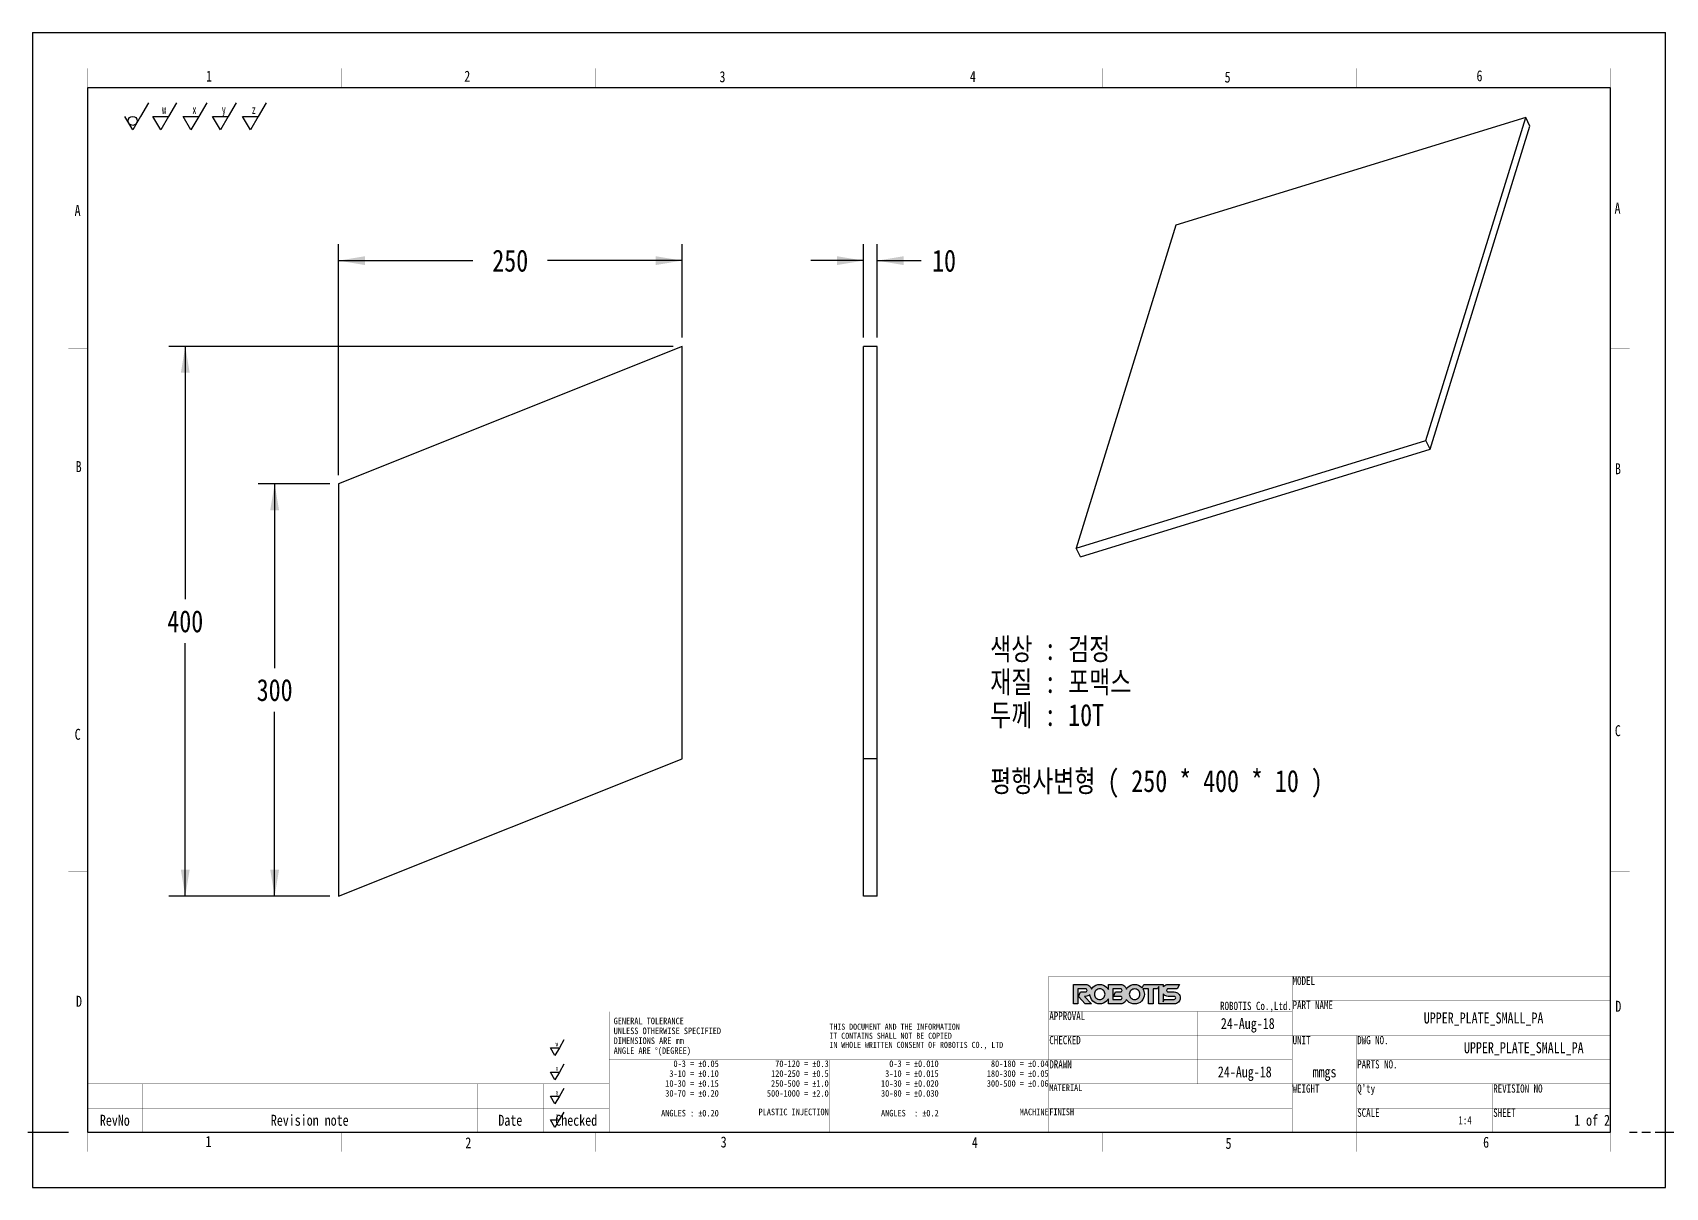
# Model space of a CAD drawing. Header units: millimetres. Extents: x -298 to 512, y 0 to 210.
# Drawn here: x 0 to 297, y 0 to 210 of the extents above; entities that cross this region are included whole.
import ezdxf

# ---------------------------------------------------------------- set-up
doc = ezdxf.new("R2010")
doc.units = ezdxf.units.MM
doc.header["$LTSCALE"] = 16.335
doc.linetypes.add('PHANTOM', pattern=[0.8, 0.45, -0.05, 0.1, -0.05, 0.1, -0.05])
doc.layers.get('0').update_dxf_attribs({"linetype": 'CONTINUOUS'})
doc.layers.add('DEFAULT_3', color=7, linetype='PHANTOM')
doc.styles.get("Standard").update_dxf_attribs({"font": 'txt', "width": 0.8})
doc.styles.add('TEXTSTYLE_2', font='txt', dxfattribs={"width": 0.6})
doc.styles.add('TEXTSTYLE_3', font='txt', dxfattribs={"width": 0.8})
doc.dimstyles.new('DIMSTYLE_1', dxfattribs={"dimtxt": 4, "dimasz": 4.8, "dimexe": 3, "dimexo": 1.6, "dimgap": 2, "dimtad": 0, "dimtih": 1, "dimtoh": 1, "dimlfac": 4, "dimdsep": 46, "dimtxsty": 'Standard', "dimblk": '_FILLED', "dimblk1": '_FILLED', "dimblk2": '_FILLED', "dimcen": 0.09, "dimazin": 2, "dimtp": 0.5, "dimtm": 0.5, "dimtfac": 1, "dimtofl": 0, "dimtmove": 0, "dimatfit": 3, "dimldrblk": '_FILLED', "dimfxl": 0, "dimtolj": 1, "dimarcsym": 0})
doc.dimstyles.new('DIMSTYLE_2', dxfattribs={"dimtxt": 4, "dimasz": 4.8, "dimexe": 3, "dimexo": 1.6, "dimgap": 2, "dimtad": 0, "dimtih": 1, "dimtoh": 1, "dimlfac": 4, "dimdsep": 46, "dimtxsty": 'Standard', "dimblk": '_FILLED', "dimblk1": '_FILLED', "dimblk2": '_FILLED', "dimcen": 0.09, "dimazin": 2, "dimtp": 0.2, "dimtm": 0.2, "dimtfac": 1, "dimtofl": 0, "dimtmove": 0, "dimatfit": 3, "dimldrblk": '_FILLED', "dimfxl": 0, "dimtolj": 1, "dimarcsym": 0})

msp = doc.modelspace()

# ---------------------------------------------------------------- texts
at = {"color": 2, "linetype": 'Continuous', "line_spacing_factor": 0.9}
for s, insert, char_height, width, attachment_point in [('1', (31.5443, 203.1022), 2, 1.6, 1), ('2', (78.5144, 203.0836), 2, 1.6, 1), ('3', (124.9322, 202.9865), 2, 1.6, 1), ('4', (170.494, 203.0418), 2, 1.6, 1), ('5', (216.8274, 202.9303), 2, 1.6, 1), ('6', (262.6443, 203.1626), 2, 1.6, 1), ('A', (7.6306, 178.6791), 2, 1.6, 1), ('A', (287.759, 179.0818), 2, 1.6, 1), ('B', (7.8297, 132.0809), 2, 1.6, 1), ('B', (287.8338, 131.6918), 2, 1.6, 1), ('\\M+3BBF6\\M+3BBF3 : \\M+3B0CB\\M+3C1A4\\P\\M+3C0E7\\M+3C1FA : \\M+3C6F7\\M+3B8C6\\M+3BDBA\\P\\M+3B5CE\\M+3B2B2 : 10T\\P \\P\\M+3C6F2\\M+3C7E0\\M+3BBE7\\M+3BAAF\\M+3C7FC ( 250 * 400 * 10 )', (174.1898, 99.9077), 4, 79.466667, 1), ('C', (7.6459, 83.3964), 2, 1.6, 1), ('C', (287.8162, 84.0527), 2, 1.6, 1), ('D', (7.8885, 34.8316), 2, 1.6, 1), ('D', (287.9, 33.9235), 2, 1.6, 1), ('UPPER_PLATE_SMALL_PA  ', (263.9375, 31.8), 2, 35.2, 2), ('1', (31.4342, 9.3341), 2, 1.6, 1), ('2', (78.7016, 9.1004), 2, 1.6, 1), ('3', (125.1533, 9.2511), 2, 1.6, 1), ('4', (170.8466, 9.177), 2, 1.6, 1), ('5', (216.9965, 9.0033), 2, 1.6, 1), ('6', (263.8489, 9.2111), 2, 1.6, 1)]:
    msp.add_mtext(s, dxfattribs=dict(at, insert=insert, char_height=char_height, width=width, attachment_point=attachment_point))
at = {"color": 7, "linetype": 'Continuous', "line_spacing_factor": 0.9}
for s, insert, char_height, width, attachment_point in [('MODEL', (229.1875, 38.3219), 1.5, 6, 1), ('ROBOTIS Co.,Ltd. ', (229.0625, 33.75), 1.5, 20.4, 3), ('PART NAME', (229.1875, 33.9219), 1.5, 10.8, 1), (' GENERAL TOLERANCE\\P UNLESS OTHERWISE SPECIFIED\\P DIMENSIONS ARE mm \\P ANGLE ARE \\fgdt;{\\fgdt;~}\\ftxt;(DEGREE)', (104.9395, 30.8625), 1.2, 25.92, 1), ('THIS DOCUMENT AND THE INFORMATION \\PIT CONTAINS SHALL NOT BE COPIED\\PIN WHOLE WRITTEN CONSENT OF ROBOTIS CO., LTD', (144.9395, 29.7625), 1.1, 38.72, 1), ('APPROVAL', (184.9375, 31.9219), 1.5, 9.6, 1), ('CHECKED', (184.9375, 27.5219), 1.5, 8.4, 1), ('UNIT', (229.1875, 27.5219), 1.5, 4.8, 1), ('DWG NO.', (240.9375, 27.5219), 1.5, 8.4, 1), ('0-3 = \\fgdt;{\\fgdt;`}\\ftxt;0.05\\P3-10 = \\fgdt;{\\fgdt;`}\\ftxt;0.10\\P10-30 = \\fgdt;{\\fgdt;`}\\ftxt;0.15\\P30-70 = \\fgdt;{\\fgdt;`}\\ftxt;0.20\\P \\PANGLES : \\fgdt;{\\fgdt;`}\\ftxt;0.20', (124.8145, 23.0938), 1.2, 13.88, 3), ('70-120 = \\fgdt;{\\fgdt;`}\\ftxt;0.3\\P120-250 = \\fgdt;{\\fgdt;`}\\ftxt;0.5\\P250-500 = \\fgdt;{\\fgdt;`}\\ftxt;1.0\\P500-1000 = \\fgdt;{\\fgdt;`}\\ftxt;2.0\\P ', (144.8145, 23.0938), 1.2, 14.84, 3), ('0-3 = \\fgdt;{\\fgdt;`}\\ftxt;0.010\\P3-10 = \\fgdt;{\\fgdt;`}\\ftxt;0.015\\P10-30 = \\fgdt;{\\fgdt;`}\\ftxt;0.020\\P30-80 = \\fgdt;{\\fgdt;`}\\ftxt;0.030\\P \\PANGLES  : \\fgdt;{\\fgdt;`}\\ftxt;0.2', (164.8145, 23.0938), 1.2, 13.88, 3), ('80-180 = \\fgdt;{\\fgdt;`}\\ftxt;0.04\\P180-300 = \\fgdt;{\\fgdt;`}\\ftxt;0.05\\P300-500 = \\fgdt;{\\fgdt;`}\\ftxt;0.06\\P ', (184.8145, 23.0938), 1.2, 14.84, 3), ('DRAWN', (184.9375, 23.1219), 1.5, 6, 1), ('PARTS NO.', (240.9375, 23.1219), 1.5, 10.8, 1), ('MATERIAL', (184.9375, 18.7219), 1.2, 7.68, 1), ('WEIGHT', (229.1875, 18.7219), 1.5, 7.2, 1), ("Q'ty", (240.9375, 18.7219), 1.5, 4.8, 1), ('REVISION NO', (265.6875, 18.7219), 1.5, 13.2, 1), ('PLASTIC INJECTION', (144.8145, 14.3125), 1.2, 16.32, 3), ('MACHINE', (184.8145, 14.3125), 1.2, 6.72, 3), ('FINISH', (184.9375, 14.3219), 1.2, 5.76, 1), ('SCALE', (240.9375, 14.3219), 1.5, 6, 1), ('SHEET', (265.6875, 14.3219), 1.5, 6, 1)]:
    msp.add_mtext(s, dxfattribs=dict(at, insert=insert, char_height=char_height, width=width, attachment_point=attachment_point))
at = {"color": 2, "linetype": 'Continuous', "line_spacing_factor": 0.9, "style": 'TEXTSTYLE_3'}
for s, insert, char_height, width, attachment_point in [(' 24-Aug-18', (220.5, 30.8), 2, 22.857143, 2), ('UPPER_PLATE_SMALL_PA', (271.25, 26.4), 2, 47.071429, 2), ('24-Aug-18', (220.5, 22), 2, 20.5, 2), ('mmgs', (235, 22), 2, 10.428571, 2), ('RevNo', (14.95, 13.2), 2, 11.714286, 2), ('Revision note', (50.4, 13.2), 2, 27.285714, 2), ('Date', (86.889, 13.2), 2, 9.285714, 2), ('Checked', (98.878, 13.2), 2, 15.714286, 2), ('1:4', (260.5625, 12.95), 1.5, 4.285714, 2), ('1 of 2', (286.9375, 13.2), 2, 13.214286, 3)]:
    msp.add_mtext(s, dxfattribs=dict(at, insert=insert, char_height=char_height, width=width, attachment_point=attachment_point))

# ---------------------------------------------------------------- blocks, each defined once
blk = doc.blocks.new('ISOSURFTEXT_BL0', base_point=(29.51, 194.79))
at = {"color": 6, "linetype": 'Continuous'}
for p, q in [((31.65, 197.26), (30.22, 194.78)), ((28.8, 192.32), (27.38, 194.78)), ((27.38, 194.78), (30.22, 194.78)), ((30.22, 194.78), (28.8, 192.32))]:
    blk.add_line(p, q, dxfattribs=at)
at = {"color": 6, "linetype": 'Continuous', "style": 'TEXTSTYLE_2', "width": 0.6}
blk.add_text('x', height=1.65, dxfattribs=at).set_placement((29.05, 195.2))
blk = doc.blocks.new('ISOSURFTEXT_BL1', base_point=(34.87, 194.79))
at = {"color": 6, "linetype": 'Continuous'}
for p, q in [((37, 197.26), (35.57, 194.78)), ((34.15, 192.32), (32.73, 194.78)), ((32.73, 194.78), (35.57, 194.78)), ((35.57, 194.78), (34.15, 192.32))]:
    blk.add_line(p, q, dxfattribs=at)
at = {"color": 6, "linetype": 'Continuous', "style": 'TEXTSTYLE_2', "width": 0.6}
blk.add_text('y', height=1.65, dxfattribs=at).set_placement((34.4, 195.2))
blk = doc.blocks.new('ISOSURFTEXT_BL2', base_point=(40.33, 194.79))
at = {"color": 6, "linetype": 'Continuous'}
for p, q in [((42.46, 197.26), (41.03, 194.78)), ((39.61, 192.32), (38.19, 194.78)), ((38.19, 194.78), (41.03, 194.78)), ((41.03, 194.78), (39.61, 192.32))]:
    blk.add_line(p, q, dxfattribs=at)
at = {"color": 6, "linetype": 'Continuous', "style": 'TEXTSTYLE_2', "width": 0.6}
blk.add_text('z', height=1.65, dxfattribs=at).set_placement((39.86, 195.2))
blk = doc.blocks.new('ISOSURFTEXT_BL3', base_point=(24, 194.79))
at = {"color": 6, "linetype": 'Continuous'}
for p, q in [((26.14, 197.26), (24.71, 194.78)), ((23.29, 192.32), (21.87, 194.78)), ((21.87, 194.78), (24.71, 194.78)), ((24.71, 194.78), (23.29, 192.32))]:
    blk.add_line(p, q, dxfattribs=at)
at = {"color": 6, "linetype": 'Continuous', "style": 'TEXTSTYLE_2', "width": 0.6}
blk.add_text('w', height=1.65, dxfattribs=at).set_placement((23.54, 195.2))
blk = doc.blocks.new('ISOSURFTEXT_BL4', base_point=(18.9, 194.79))
at = {"color": 6, "linetype": 'Continuous'}
for p, q in [((21.04, 197.26), (19.61, 194.78)), ((18.19, 192.32), (16.77, 194.78)), ((19.61, 194.78), (18.19, 192.32))]:
    blk.add_line(p, q, dxfattribs=at)
blk.add_circle((18.19, 193.96), 0.819, dxfattribs=at)
blk = doc.blocks.new('ISOSURFTEXT_BL5', base_point=(95.42, 20.96))
at = {"color": 6, "linetype": 'Continuous'}
for p, q in [((95.01, 19.55), (94.2, 20.96)), ((94.2, 20.96), (95.82, 20.96)), ((95.82, 20.96), (95.01, 19.55)), ((96.64, 22.38), (95.82, 20.96))]:
    blk.add_line(p, q, dxfattribs=at)
at = {"color": 6, "linetype": 'Continuous', "style": 'TEXTSTYLE_2', "width": 0.6}
blk.add_text('x', height=0.94, dxfattribs=at).set_placement((95.16, 21.2))
blk = doc.blocks.new('ISOSURFTEXT_BL6', base_point=(95.42, 16.58))
at = {"color": 6, "linetype": 'Continuous'}
for p, q in [((96.64, 17.99), (95.82, 16.58)), ((95.01, 15.17), (94.2, 16.58)), ((94.2, 16.58), (95.82, 16.58)), ((95.82, 16.58), (95.01, 15.17))]:
    blk.add_line(p, q, dxfattribs=at)
at = {"color": 6, "linetype": 'Continuous', "style": 'TEXTSTYLE_2', "width": 0.6}
blk.add_text('y', height=0.94, dxfattribs=at).set_placement((95.16, 16.82))
blk = doc.blocks.new('ISOSURFTEXT_BL7', base_point=(95.39, 12.27))
at = {"color": 6, "linetype": 'Continuous'}
for p, q in [((94.98, 10.86), (94.17, 12.27)), ((94.17, 12.27), (95.8, 12.27)), ((95.8, 12.27), (94.98, 10.86)), ((96.61, 13.68), (95.8, 12.27))]:
    blk.add_line(p, q, dxfattribs=at)
at = {"color": 6, "linetype": 'Continuous', "style": 'TEXTSTYLE_2', "width": 0.6}
blk.add_text('z', height=0.94, dxfattribs=at).set_placement((95.13, 12.51))
blk = doc.blocks.new('ISOSURFTEXT_BL8', base_point=(95.41, 25.39))
at = {"color": 6, "linetype": 'Continuous'}
for p, q in [((96.63, 26.8), (95.81, 25.38)), ((95, 23.98), (94.19, 25.38)), ((94.19, 25.38), (95.81, 25.38)), ((95.81, 25.38), (95, 23.98))]:
    blk.add_line(p, q, dxfattribs=at)
at = {"color": 6, "linetype": 'Continuous', "style": 'TEXTSTYLE_2', "width": 0.6}
blk.add_text('w', height=0.94, dxfattribs=at).set_placement((95.14, 25.63))
blk = doc.blocks.new('_FILLED')
at = {"color": 0, "linetype": 'ByBlock'}
blk.add_solid([(0, 0), (-1, 0.167), (-1, -0.167)], dxfattribs=at)
blk = doc.blocks.new('*D1')
at = {"color": 2, "linetype": 'Continuous'}
for p, q in [((54.03, 127.95), (41.02, 127.95)), ((44.02, 127.95), (44.02, 94.45)), ((44.02, 52.95), (44.02, 86.45)), ((54.03, 52.95), (41.02, 52.95))]:
    blk.add_line(p, q, dxfattribs=at)
at = {"color": 2, "linetype": 'Continuous', "xscale": 4.8, "yscale": 4.8, "zscale": 4.8}
for p, rotation in [((44.02, 127.95), 90), ((44.02, 52.95), 270)]:
    blk.add_blockref('_FILLED', p, dxfattribs=dict(at, rotation=rotation))
at = {"color": 2, "linetype": 'Continuous', "insert": (44.02, 92.45), "char_height": 4, "width": 9.6, "attachment_point": 2, "line_spacing_factor": 0.9}
blk.add_mtext('300', dxfattribs=at)
blk = doc.blocks.new('*D2')
at = {"color": 2, "linetype": 'Continuous'}
for p, q in [((116.53, 152.95), (24.76, 152.95)), ((27.76, 152.95), (27.76, 106.95)), ((27.76, 52.95), (27.76, 98.95)), ((54.03, 52.95), (24.76, 52.95))]:
    blk.add_line(p, q, dxfattribs=at)
at = {"color": 2, "linetype": 'Continuous', "xscale": 4.8, "yscale": 4.8, "zscale": 4.8}
for p, rotation in [((27.76, 152.95), 90), ((27.76, 52.95), 270)]:
    blk.add_blockref('_FILLED', p, dxfattribs=dict(at, rotation=rotation))
at = {"color": 2, "linetype": 'Continuous', "insert": (27.76, 104.95), "char_height": 4, "width": 9.6, "attachment_point": 2, "line_spacing_factor": 0.9}
blk.add_mtext('400', dxfattribs=at)
blk = doc.blocks.new('*D3')
at = {"color": 2, "linetype": 'Continuous'}
for p, q in [((55.63, 129.55), (55.63, 171.54)), ((118.13, 154.55), (118.13, 171.54)), ((55.63, 168.54), (80.08, 168.54)), ((118.13, 168.54), (93.68, 168.54))]:
    blk.add_line(p, q, dxfattribs=at)
at = {"color": 2, "linetype": 'Continuous', "xscale": 4.8, "yscale": 4.8, "zscale": 4.8, "rotation": 180}
blk.add_blockref('_FILLED', (55.63, 168.54), dxfattribs=at)
at = {"color": 2, "linetype": 'Continuous', "xscale": 4.8, "yscale": 4.8, "zscale": 4.8}
blk.add_blockref('_FILLED', (118.13, 168.54), dxfattribs=at)
at = {"color": 2, "linetype": 'Continuous', "insert": (86.88, 170.54), "char_height": 4, "width": 9.6, "attachment_point": 2, "line_spacing_factor": 0.9}
blk.add_mtext('250', dxfattribs=at)
blk = doc.blocks.new('*D4')
at = {"color": 2, "linetype": 'Continuous'}
for p, q in [((151.13, 154.55), (151.13, 171.54)), ((153.63, 154.55), (153.63, 171.54)), ((151.13, 168.54), (141.53, 168.54)), ((153.63, 168.54), (161.61, 168.54))]:
    blk.add_line(p, q, dxfattribs=at)
at = {"color": 2, "linetype": 'Continuous', "xscale": 4.8, "yscale": 4.8, "zscale": 4.8}
blk.add_blockref('_FILLED', (151.13, 168.54), dxfattribs=at)
at = {"color": 2, "linetype": 'Continuous', "xscale": 4.8, "yscale": 4.8, "zscale": 4.8, "rotation": 180}
blk.add_blockref('_FILLED', (153.63, 168.54), dxfattribs=at)
at = {"color": 2, "linetype": 'Continuous', "insert": (163.61, 170.54), "char_height": 4, "width": 6.4, "attachment_point": 1, "line_spacing_factor": 0.9}
blk.add_mtext('10', dxfattribs=at)

# ---------------------------------------------------------------- dimensions: what is measured, and where the dimension line sits
at = {"color": 2, "linetype": 'Continuous'}
dim = msp.add_linear_dim(base=(118.1273, 168.5367), p1=(55.6273, 127.9484), p2=(118.1273, 152.9484), dimstyle='DIMSTYLE_1', dxfattribs=at)
dim.commit()
dim.dimension.update_dxf_attribs({"geometry": '*D3', "text_midpoint": (86.8773, 168.5367), "dimtype": 160})
for base, p1, p2, angle, dimstyle, picture, middle in [((151.1252, 168.5367), (153.6252, 152.9484), (151.1252, 152.9484), 180, 'DIMSTYLE_2', '*D4', (167.2103, 168.5367)), ((27.7621, 152.9484), (55.6273, 52.9484), (118.1273, 152.9484), 90, 'DIMSTYLE_1', '*D2', (27.7621, 102.9484)), ((44.0226, 52.9484), (55.6273, 127.9484), (55.6273, 52.9484), 270, 'DIMSTYLE_1', '*D1', (44.0226, 90.4484))]:
    dim = msp.add_linear_dim(base=base, p1=p1, p2=p2, angle=angle, dimstyle=dimstyle, dxfattribs=at)
    dim.commit()
    dim.dimension.update_dxf_attribs({"geometry": picture, "text_midpoint": middle, "dimtype": 160})

# ---------------------------------------------------------------- hatches: boundary and pattern name
at = {"linetype": 'Continuous'}
h = msp.add_hatch(color=7, dxfattribs=at)
edge = h.paths.add_edge_path()
edge.add_spline(control_points=[(207.8589, 34.2535), (207.8047, 34.1993), (207.7387, 34.1725), (207.6614, 34.1725), (207.6614, 34.1725), (205.8599, 34.1725), (205.8599, 34.1725), (205.8599, 34.1725), (205.8599, 34.1722), (205.8599, 34.1722), (205.8599, 34.1722), (205.6559, 33.762), (205.6559, 33.762), (205.6559, 33.762), (205.6559, 35.1905), (205.6559, 35.1905), (205.6915, 35.1416), (205.7305, 35.0941), (205.7755, 35.0492), (205.9883, 34.8363), (206.2453, 34.73), (206.5461, 34.73), (206.5461, 34.73), (207.6614, 34.73), (207.6614, 34.73), (207.7387, 34.73), (207.8047, 34.703), (207.8589, 34.6488), (207.9129, 34.5947), (207.9398, 34.5288), (207.9398, 34.4511), (207.9398, 34.3733), (207.9129, 34.3073), (207.8589, 34.2535)], knot_values=[0, 0, 0, 0, 1, 1, 1, 2, 2, 2, 3, 3, 3, 4, 4, 4, 5, 5, 5, 6, 6, 6, 7, 7, 7, 8, 8, 8, 9, 9, 9, 10, 10, 10, 11, 11, 11, 11], degree=3, periodic=0)
edge.add_spline(control_points=[(208.4319, 35.2216), (208.2188, 35.4345), (207.9618, 35.5409), (207.6614, 35.5409), (207.6614, 35.5409), (206.5461, 35.5409), (206.5461, 35.5409), (206.4682, 35.5409), (206.4022, 35.568), (206.3483, 35.622), (206.2943, 35.676), (206.2671, 35.7419), (206.2671, 35.8199), (206.2671, 35.8974), (206.2943, 35.9634), (206.3483, 36.0175), (206.4022, 36.0714), (206.4682, 36.0985), (206.5461, 36.0985), (206.5461, 36.0985), (208.2191, 36.0985), (208.2191, 36.0985), (208.2191, 36.0985), (208.6248, 36.9096), (208.6248, 36.9096), (208.6248, 36.9096), (206.5461, 36.9096), (206.5461, 36.9096), (206.2453, 36.9096), (205.9883, 36.8032), (205.7755, 36.5902), (205.7305, 36.5453), (205.6915, 36.4979), (205.6559, 36.449), (205.6559, 36.449), (205.6559, 36.9115), (205.6559, 36.9115), (205.6559, 36.9115), (204.8453, 36.9115), (204.8453, 36.9115), (204.8453, 36.9115), (204.8453, 36.9107), (204.8453, 36.9107), (204.8453, 36.9107), (202.1487, 36.9107), (202.1487, 36.9107), (202.1487, 36.9107), (201.8225, 36.2581), (201.8225, 36.2581), (201.7878, 36.2991), (201.751, 36.3393), (201.7117, 36.3786), (201.3654, 36.7251), (200.9472, 36.8983), (200.4573, 36.8983), (199.9672, 36.8983), (199.5489, 36.7251), (199.2025, 36.3786), (199.1043, 36.2803), (199.0204, 36.1761), (198.9501, 36.0661), (198.9065, 36.2628), (198.8097, 36.4375), (198.6579, 36.5895), (198.445, 36.8024), (198.1882, 36.9089), (197.8874, 36.9089), (197.8874, 36.9089), (195.6823, 36.9089), (195.6823, 36.9089), (195.6823, 36.9089), (195.6823, 35.9618), (195.6823, 35.9618), (195.6006, 36.1147), (195.494, 36.2572), (195.362, 36.3892), (195.0157, 36.7356), (194.5973, 36.9089), (194.1074, 36.9089), (193.6173, 36.9089), (193.1991, 36.7356), (192.8528, 36.3892), (192.7482, 36.2847), (192.6597, 36.1735), (192.5868, 36.0557), (192.5443, 36.2568), (192.4467, 36.4348), (192.2922, 36.5893), (192.0793, 36.8023), (191.8225, 36.9089), (191.5217, 36.9089), (191.5217, 36.9089), (189.3167, 36.9089), (189.3167, 36.9089), (189.3167, 36.9089), (189.3167, 33.3605), (189.3167, 33.3605), (189.3167, 33.3605), (190.1272, 33.3605), (190.1272, 33.3605), (190.1272, 33.3605), (190.1272, 36.0983), (190.1272, 36.0983), (190.1272, 36.0983), (191.5222, 36.0983), (191.5222, 36.0983), (191.5998, 36.0983), (191.6657, 36.0712), (191.7198, 36.0169), (191.774, 35.9626), (191.8012, 35.8963), (191.8012, 35.8184), (191.8012, 35.7404), (191.774, 35.6743), (191.7198, 35.62), (191.6658, 35.5657), (191.5998, 35.5385), (191.5222, 35.5385), (191.5222, 35.5385), (190.584, 35.5385), (190.584, 35.5385), (190.584, 35.5385), (190.2291, 34.7292), (190.2291, 34.7292), (190.2291, 34.7292), (191.4862, 33.3605), (191.4862, 33.3605), (191.4862, 33.3605), (192.6119, 33.3605), (192.6119, 33.3605), (192.6119, 33.3605), (191.3404, 34.7292), (191.3404, 34.7292), (191.3404, 34.7292), (191.5228, 34.7281), (191.5228, 34.7281), (191.8232, 34.7281), (192.0798, 34.8346), (192.2925, 35.0476), (192.3072, 35.0625), (192.3203, 35.078), (192.3341, 35.0933), (192.3438, 34.6211), (192.5162, 34.2167), (192.8528, 33.88), (193.1991, 33.5336), (193.6173, 33.3605), (194.1074, 33.3605), (194.5973, 33.3605), (195.0157, 33.5336), (195.362, 33.88), (195.494, 34.0122), (195.6006, 34.1547), (195.6823, 34.3076), (195.6823, 34.3076), (195.6823, 33.3605), (195.6823, 33.3605), (195.6823, 33.3605), (197.8874, 33.3605), (197.8874, 33.3605), (198.1882, 33.3605), (198.445, 33.4669), (198.6579, 33.6798), (198.8058, 33.8278), (198.9011, 33.9975), (198.9464, 34.1879), (199.0174, 34.0759), (199.1026, 33.9696), (199.2025, 33.8695), (199.5489, 33.5231), (199.9672, 33.35), (200.4573, 33.35), (200.9472, 33.35), (201.3654, 33.5231), (201.7117, 33.8695), (202.058, 34.2159), (202.2312, 34.634), (202.2312, 35.1242), (202.2312, 35.4894), (202.1349, 35.8147), (201.9424, 36.1002), (201.9424, 36.1002), (202.9888, 36.1002), (202.9888, 36.1002), (202.9888, 36.1002), (202.9888, 33.3625), (202.9888, 33.3625), (202.9888, 33.3625), (203.8007, 33.3625), (203.8007, 33.3625), (203.8007, 33.3625), (203.8007, 36.1002), (203.8007, 36.1002), (203.8007, 36.1002), (204.6355, 36.1002), (204.6355, 36.1002), (204.6355, 36.1002), (204.8453, 36.5203), (204.8453, 36.5203), (204.8453, 36.5203), (204.8453, 33.3631), (204.8453, 33.3631), (204.8453, 33.3631), (205.4574, 33.3631), (205.4574, 33.3631), (205.4574, 33.3631), (205.457, 33.3621), (205.457, 33.3621), (205.457, 33.3621), (205.674, 33.3621), (205.674, 33.3621), (205.6755, 33.3621), (205.6764, 33.3617), (205.6779, 33.3617), (205.6779, 33.3617), (205.6747, 33.3613), (205.6747, 33.3613), (205.6747, 33.3613), (207.6614, 33.3613), (207.6614, 33.3613), (207.9618, 33.3613), (208.2188, 33.4676), (208.4319, 33.6806), (208.6444, 33.8935), (208.751, 34.1504), (208.751, 34.4511), (208.751, 34.7519), (208.6444, 35.0087), (208.4319, 35.2216)], knot_values=[0, 0, 0, 0, 1, 1, 1, 2, 2, 2, 3, 3, 3, 4, 4, 4, 5, 5, 5, 6, 6, 6, 7, 7, 7, 8, 8, 8, 9, 9, 9, 10, 10, 10, 11, 11, 11, 12, 12, 12, 13, 13, 13, 14, 14, 14, 15, 15, 15, 16, 16, 16, 17, 17, 17, 18, 18, 18, 19, 19, 19, 20, 20, 20, 21, 21, 21, 22, 22, 22, 23, 23, 23, 24, 24, 24, 25, 25, 25, 26, 26, 26, 27, 27, 27, 28, 28, 28, 29, 29, 29, 30, 30, 30, 31, 31, 31, 32, 32, 32, 33, 33, 33, 34, 34, 34, 35, 35, 35, 36, 36, 36, 37, 37, 37, 38, 38, 38, 39, 39, 39, 40, 40, 40, 41, 41, 41, 42, 42, 42, 43, 43, 43, 44, 44, 44, 45, 45, 45, 46, 46, 46, 47, 47, 47, 48, 48, 48, 49, 49, 49, 50, 50, 50, 51, 51, 51, 52, 52, 52, 53, 53, 53, 54, 54, 54, 55, 55, 55, 56, 56, 56, 57, 57, 57, 58, 58, 58, 59, 59, 59, 60, 60, 60, 61, 61, 61, 62, 62, 62, 63, 63, 63, 64, 64, 64, 65, 65, 65, 66, 66, 66, 67, 67, 67, 68, 68, 68, 69, 69, 69, 70, 70, 70, 71, 71, 71, 72, 72, 72, 73, 73, 73, 74, 74, 74, 75, 75, 75, 76, 76, 76, 76], degree=3, periodic=0)
edge = h.paths.add_edge_path()
edge.add_spline(control_points=[(194.7895, 34.4526), (194.6018, 34.2648), (194.3744, 34.171), (194.1074, 34.171), (193.8436, 34.171), (193.617, 34.2648), (193.4278, 34.4526), (193.2384, 34.6401), (193.1437, 34.8674), (193.1437, 35.1347), (193.1437, 35.4018), (193.2384, 35.6291), (193.4278, 35.8168), (193.617, 36.0045), (193.8436, 36.0983), (194.1074, 36.0983), (194.3744, 36.0983), (194.6018, 36.0045), (194.7895, 35.8168), (194.9772, 35.6291), (195.0709, 35.4018), (195.0709, 35.1347), (195.0709, 34.8674), (194.9772, 34.6401), (194.7895, 34.4526)], knot_values=[0, 0, 0, 0, 1, 1, 1, 2, 2, 2, 3, 3, 3, 4, 4, 4, 5, 5, 5, 6, 6, 6, 7, 7, 7, 8, 8, 8, 8], degree=3, periodic=0)
edge = h.paths.add_edge_path()
edge.add_spline(control_points=[(197.8878, 34.7281), (197.9656, 34.7281), (198.0315, 34.7011), (198.0856, 34.6471), (198.1396, 34.5931), (198.1667, 34.5271), (198.1667, 34.4495), (198.1667, 34.3718), (198.1396, 34.306), (198.0856, 34.252), (198.0315, 34.198), (197.9656, 34.171), (197.8878, 34.171), (197.8878, 34.171), (196.493, 34.171), (196.493, 34.171), (196.493, 34.171), (196.493, 36.0983), (196.493, 36.0983), (196.493, 36.0983), (197.8878, 36.0983), (197.8878, 36.0983), (197.9656, 36.0983), (198.0315, 36.0712), (198.0856, 36.0169), (198.1396, 35.9626), (198.1667, 35.8963), (198.1667, 35.8184), (198.1667, 35.7404), (198.1396, 35.6743), (198.0856, 35.62), (198.0315, 35.5657), (197.9656, 35.5385), (197.8878, 35.5385), (197.8878, 35.5385), (196.9498, 35.5385), (196.9498, 35.5385), (196.9498, 35.5385), (196.5948, 34.7281), (196.5948, 34.7281), (196.5948, 34.7281), (197.8878, 34.7281), (197.8878, 34.7281)], knot_values=[0, 0, 0, 0, 1, 1, 1, 2, 2, 2, 3, 3, 3, 4, 4, 4, 5, 5, 5, 6, 6, 6, 7, 7, 7, 8, 8, 8, 9, 9, 9, 10, 10, 10, 11, 11, 11, 12, 12, 12, 13, 13, 13, 14, 14, 14, 14], degree=3, periodic=0)
edge = h.paths.add_edge_path()
edge.add_spline(control_points=[(201.1394, 34.442), (200.9517, 34.2543), (200.7243, 34.1605), (200.4573, 34.1605), (200.1934, 34.1605), (199.9668, 34.2543), (199.7775, 34.442), (199.5882, 34.6296), (199.4936, 34.857), (199.4936, 35.1242), (199.4936, 35.3911), (199.5882, 35.6185), (199.7775, 35.8063), (199.9668, 35.994), (200.1934, 36.0877), (200.4573, 36.0877), (200.7243, 36.0877), (200.9517, 35.994), (201.1394, 35.8063), (201.327, 35.6185), (201.4208, 35.3911), (201.4208, 35.1242), (201.4208, 34.857), (201.327, 34.6296), (201.1394, 34.442)], knot_values=[0, 0, 0, 0, 1, 1, 1, 2, 2, 2, 3, 3, 3, 4, 4, 4, 5, 5, 5, 6, 6, 6, 7, 7, 7, 8, 8, 8, 8], degree=3, periodic=0)

# ---------------------------------------------------------------- linework, layer by layer
at = {"color": 7, "linetype": 'Continuous'}
for p, q in [((0, 210), (0, 0)), ((0, 210), (297, 210)), ((297, 0), (297, 210)), ((271.5993, 194.5606), (207.9813, 174.9774)), ((253.4443, 135.8111), (271.5993, 194.5606)), ((272.3619, 193.0066), (271.5993, 194.5606)), ((254.2069, 134.2571), (272.3619, 193.0066)), ((207.9813, 174.9774), (189.8263, 116.2279)), ((118.1273, 152.9484), (55.6273, 127.9484)), ((118.1273, 77.9484), (118.1273, 152.9484)), ((151.1252, 52.9484), (151.1252, 152.9484)), ((153.6252, 152.9484), (151.1252, 152.9484)), ((153.6252, 52.9484), (153.6252, 152.9484)), ((189.8263, 116.2279), (253.4443, 135.8111)), ((190.5889, 114.6739), (254.2069, 134.2571)), ((254.2069, 134.2571), (253.4443, 135.8111)), ((55.6273, 127.9484), (55.6273, 52.9484)), ((190.5889, 114.6739), (189.8263, 116.2279)), ((55.6273, 52.9484), (118.1273, 77.9484)), ((153.6252, 77.9484), (151.1252, 77.9484)), ((153.6252, 52.9484), (151.1252, 52.9484)), ((0, 0), (297, 0))]:
    msp.add_line(p, q, dxfattribs=at)
for points, const_width in [([(10, 200), (10, 203.5)], 0.05), ([(56.1667, 200), (56.1667, 203.5)], 0.05), ([(102.3333, 200), (102.3333, 203.5)], 0.05), ([(148.5, 200), (148.5, 203.5)], 0.05), ([(194.6667, 200), (194.6667, 203.5)], 0.05), ([(240.8333, 200), (240.8333, 203.5)], 0.05), ([(287, 200), (287, 203.5)], 0.05), ([(6.5, 200), (10, 200)], 0.05), ([(10, 200), (10, 10)], 0.2), ([(10, 200), (287, 200)], 0.2), ([(287, 200), (287, 10)], 0.2), ([(287, 200), (290.5, 200)], 0.05), ([(6.5, 152.5), (10, 152.5)], 0.05), ([(287, 152.5), (290.5, 152.5)], 0.05), ([(6.5, 105), (10, 105)], 0.05), ([(287, 105), (290.5, 105)], 0.05), ([(6.5, 57.5), (10, 57.5)], 0.05), ([(287, 57.5), (290.5, 57.5)], 0.05), ([(287.025, 38.4), (184.85, 38.4)], 0.05), ([(184.875, 10), (184.875, 38.4)], 0.05), ([(229.125, 10), (229.125, 38.4)], 0.05), ([(287, 10), (287, 38.4)], 0.05), ([(287, 34), (229.125, 34)], 0.05), ([(104.852, 31.9531), (184.902, 31.9531)], 0.05), ([(104.877, 31.9531), (104.877, 10)], 0.05), ([(229.125, 32), (184.875, 32)], 0.05), ([(184.877, 31.9531), (184.877, 10)], 0.05), ([(211.875, 18.8), (211.875, 32)], 0.05), ([(287, 27.6), (184.875, 27.6)], 0.05), ([(240.875, 10), (240.875, 27.6)], 0.05), ([(104.877, 23.1719), (184.877, 23.1719)], 0.05), ([(144.877, 23.1719), (144.877, 10)], 0.05), ([(229.125, 23.2), (184.875, 23.2)], 0.05), ([(287, 23.2), (240.875, 23.2)], 0.05), ([(9.975, 18.8), (104.903, 18.8)], 0.05), ([(10, 10), (10, 18.8)], 0.05), ([(19.9, 10), (19.9, 18.8)], 0.05), ([(80.9, 10), (80.9, 18.8)], 0.05), ([(92.878, 10), (92.878, 18.8)], 0.05), ([(104.878, 10), (104.878, 18.8)], 0.05), ([(287, 18.8), (184.875, 18.8)], 0.05), ([(265.625, 10), (265.625, 18.8)], 0.05), ([(10, 14.4), (104.878, 14.4)], 0.05), ([(229.125, 14.4), (184.875, 14.4)], 0.05), ([(287, 14.4), (240.875, 14.4)], 0.05), ([(6.5, 10), (10, 10)], 0.05), ([(287, 10), (10, 10)], 0.2), ([(9.975, 10), (104.903, 10)], 0.05), ([(10, 6.5), (10, 10)], 0.05), ([(56.1667, 6.5), (56.1667, 10)], 0.05), ([(102.3333, 6.5), (102.3333, 10)], 0.05), ([(104.852, 10), (184.902, 10)], 0.05), ([(148.5, 6.5), (148.5, 10)], 0.05), ([(287.025, 10), (184.85, 10)], 0.05), ([(194.6667, 6.5), (194.6667, 10)], 0.05), ([(240.8333, 6.5), (240.8333, 10)], 0.05), ([(287, 10), (290.5, 10)], 0.05), ([(287, 6.5), (287, 10)], 0.05)]:
    msp.add_lwpolyline(points, dxfattribs=dict(at, const_width=const_width))
for points, knots in [([(208.4319, 35.2216), (208.2188, 35.4345), (207.9618, 35.5409), (207.6614, 35.5409), (207.6614, 35.5409), (206.5461, 35.5409), (206.5461, 35.5409), (206.4682, 35.5409), (206.4022, 35.568), (206.3483, 35.622), (206.2943, 35.676), (206.2671, 35.7419), (206.2671, 35.8199), (206.2671, 35.8974), (206.2943, 35.9634), (206.3483, 36.0175), (206.4022, 36.0714), (206.4682, 36.0985), (206.5461, 36.0985), (206.5461, 36.0985), (208.2191, 36.0985), (208.2191, 36.0985), (208.2191, 36.0985), (208.6248, 36.9096), (208.6248, 36.9096), (208.6248, 36.9096), (206.5461, 36.9096), (206.5461, 36.9096), (206.2453, 36.9096), (205.9883, 36.8032), (205.7755, 36.5902), (205.7305, 36.5453), (205.6915, 36.4979), (205.6559, 36.449), (205.6559, 36.449), (205.6559, 36.9115), (205.6559, 36.9115), (205.6559, 36.9115), (204.8453, 36.9115), (204.8453, 36.9115), (204.8453, 36.9115), (204.8453, 36.9107), (204.8453, 36.9107), (204.8453, 36.9107), (202.1487, 36.9107), (202.1487, 36.9107), (202.1487, 36.9107), (201.8225, 36.2581), (201.8225, 36.2581), (201.7878, 36.2991), (201.751, 36.3393), (201.7117, 36.3786), (201.3654, 36.7251), (200.9472, 36.8983), (200.4573, 36.8983), (199.9672, 36.8983), (199.5489, 36.7251), (199.2025, 36.3786), (199.1043, 36.2803), (199.0204, 36.1761), (198.9501, 36.0661), (198.9065, 36.2628), (198.8097, 36.4375), (198.6579, 36.5895), (198.445, 36.8024), (198.1882, 36.9089), (197.8874, 36.9089), (197.8874, 36.9089), (195.6823, 36.9089), (195.6823, 36.9089), (195.6823, 36.9089), (195.6823, 35.9618), (195.6823, 35.9618), (195.6006, 36.1147), (195.494, 36.2572), (195.362, 36.3892), (195.0157, 36.7356), (194.5973, 36.9089), (194.1074, 36.9089), (193.6173, 36.9089), (193.1991, 36.7356), (192.8528, 36.3892), (192.7482, 36.2847), (192.6597, 36.1735), (192.5868, 36.0557), (192.5443, 36.2568), (192.4467, 36.4348), (192.2922, 36.5893), (192.0793, 36.8023), (191.8225, 36.9089), (191.5217, 36.9089), (191.5217, 36.9089), (189.3167, 36.9089), (189.3167, 36.9089), (189.3167, 36.9089), (189.3167, 33.3605), (189.3167, 33.3605), (189.3167, 33.3605), (190.1272, 33.3605), (190.1272, 33.3605), (190.1272, 33.3605), (190.1272, 36.0983), (190.1272, 36.0983), (190.1272, 36.0983), (191.5222, 36.0983), (191.5222, 36.0983), (191.5998, 36.0983), (191.6657, 36.0712), (191.7198, 36.0169), (191.774, 35.9626), (191.8012, 35.8963), (191.8012, 35.8184), (191.8012, 35.7404), (191.774, 35.6743), (191.7198, 35.62), (191.6658, 35.5657), (191.5998, 35.5385), (191.5222, 35.5385), (191.5222, 35.5385), (190.584, 35.5385), (190.584, 35.5385), (190.584, 35.5385), (190.2291, 34.7292), (190.2291, 34.7292), (190.2291, 34.7292), (191.4862, 33.3605), (191.4862, 33.3605), (191.4862, 33.3605), (192.6119, 33.3605), (192.6119, 33.3605), (192.6119, 33.3605), (191.3404, 34.7292), (191.3404, 34.7292), (191.3404, 34.7292), (191.5228, 34.7281), (191.5228, 34.7281), (191.8232, 34.7281), (192.0798, 34.8346), (192.2925, 35.0476), (192.3072, 35.0625), (192.3203, 35.078), (192.3341, 35.0933), (192.3438, 34.6211), (192.5162, 34.2167), (192.8528, 33.88), (193.1991, 33.5336), (193.6173, 33.3605), (194.1074, 33.3605), (194.5973, 33.3605), (195.0157, 33.5336), (195.362, 33.88), (195.494, 34.0122), (195.6006, 34.1547), (195.6823, 34.3076), (195.6823, 34.3076), (195.6823, 33.3605), (195.6823, 33.3605), (195.6823, 33.3605), (197.8874, 33.3605), (197.8874, 33.3605), (198.1882, 33.3605), (198.445, 33.4669), (198.6579, 33.6798), (198.8058, 33.8278), (198.9011, 33.9975), (198.9464, 34.1879), (199.0174, 34.0759), (199.1026, 33.9696), (199.2025, 33.8695), (199.5489, 33.5231), (199.9672, 33.35), (200.4573, 33.35), (200.9472, 33.35), (201.3654, 33.5231), (201.7117, 33.8695), (202.058, 34.2159), (202.2312, 34.634), (202.2312, 35.1242), (202.2312, 35.4894), (202.1349, 35.8147), (201.9424, 36.1002), (201.9424, 36.1002), (202.9888, 36.1002), (202.9888, 36.1002), (202.9888, 36.1002), (202.9888, 33.3625), (202.9888, 33.3625), (202.9888, 33.3625), (203.8007, 33.3625), (203.8007, 33.3625), (203.8007, 33.3625), (203.8007, 36.1002), (203.8007, 36.1002), (203.8007, 36.1002), (204.6355, 36.1002), (204.6355, 36.1002), (204.6355, 36.1002), (204.8453, 36.5203), (204.8453, 36.5203), (204.8453, 36.5203), (204.8453, 33.3631), (204.8453, 33.3631), (204.8453, 33.3631), (205.4574, 33.3631), (205.4574, 33.3631), (205.4574, 33.3631), (205.457, 33.3621), (205.457, 33.3621), (205.457, 33.3621), (205.674, 33.3621), (205.674, 33.3621), (205.6755, 33.3621), (205.6764, 33.3617), (205.6779, 33.3617), (205.6779, 33.3617), (205.6747, 33.3613), (205.6747, 33.3613), (205.6747, 33.3613), (207.6614, 33.3613), (207.6614, 33.3613), (207.9618, 33.3613), (208.2188, 33.4676), (208.4319, 33.6806), (208.6444, 33.8935), (208.751, 34.1504), (208.751, 34.4511), (208.751, 34.7519), (208.6444, 35.0087), (208.4319, 35.2216)], [0, 0, 0, 0, 1, 1, 1, 2, 2, 2, 3, 3, 3, 4, 4, 4, 5, 5, 5, 6, 6, 6, 7, 7, 7, 8, 8, 8, 9, 9, 9, 10, 10, 10, 11, 11, 11, 12, 12, 12, 13, 13, 13, 14, 14, 14, 15, 15, 15, 16, 16, 16, 17, 17, 17, 18, 18, 18, 19, 19, 19, 20, 20, 20, 21, 21, 21, 22, 22, 22, 23, 23, 23, 24, 24, 24, 25, 25, 25, 26, 26, 26, 27, 27, 27, 28, 28, 28, 29, 29, 29, 30, 30, 30, 31, 31, 31, 32, 32, 32, 33, 33, 33, 34, 34, 34, 35, 35, 35, 36, 36, 36, 37, 37, 37, 38, 38, 38, 39, 39, 39, 40, 40, 40, 41, 41, 41, 42, 42, 42, 43, 43, 43, 44, 44, 44, 45, 45, 45, 46, 46, 46, 47, 47, 47, 48, 48, 48, 49, 49, 49, 50, 50, 50, 51, 51, 51, 52, 52, 52, 53, 53, 53, 54, 54, 54, 55, 55, 55, 56, 56, 56, 57, 57, 57, 58, 58, 58, 59, 59, 59, 60, 60, 60, 61, 61, 61, 62, 62, 62, 63, 63, 63, 64, 64, 64, 65, 65, 65, 66, 66, 66, 67, 67, 67, 68, 68, 68, 69, 69, 69, 70, 70, 70, 71, 71, 71, 72, 72, 72, 73, 73, 73, 74, 74, 74, 75, 75, 75, 76, 76, 76, 76]), ([(194.7895, 34.4526), (194.6018, 34.2648), (194.3744, 34.171), (194.1074, 34.171), (193.8436, 34.171), (193.617, 34.2648), (193.4278, 34.4526), (193.2384, 34.6401), (193.1437, 34.8674), (193.1437, 35.1347), (193.1437, 35.4018), (193.2384, 35.6291), (193.4278, 35.8168), (193.617, 36.0045), (193.8436, 36.0983), (194.1074, 36.0983), (194.3744, 36.0983), (194.6018, 36.0045), (194.7895, 35.8168), (194.9772, 35.6291), (195.0709, 35.4018), (195.0709, 35.1347), (195.0709, 34.8674), (194.9772, 34.6401), (194.7895, 34.4526)], [0, 0, 0, 0, 1, 1, 1, 2, 2, 2, 3, 3, 3, 4, 4, 4, 5, 5, 5, 6, 6, 6, 7, 7, 7, 8, 8, 8, 8]), ([(197.8878, 34.7281), (197.9656, 34.7281), (198.0315, 34.7011), (198.0856, 34.6471), (198.1396, 34.5931), (198.1667, 34.5271), (198.1667, 34.4495), (198.1667, 34.3718), (198.1396, 34.306), (198.0856, 34.252), (198.0315, 34.198), (197.9656, 34.171), (197.8878, 34.171), (197.8878, 34.171), (196.493, 34.171), (196.493, 34.171), (196.493, 34.171), (196.493, 36.0983), (196.493, 36.0983), (196.493, 36.0983), (197.8878, 36.0983), (197.8878, 36.0983), (197.9656, 36.0983), (198.0315, 36.0712), (198.0856, 36.0169), (198.1396, 35.9626), (198.1667, 35.8963), (198.1667, 35.8184), (198.1667, 35.7404), (198.1396, 35.6743), (198.0856, 35.62), (198.0315, 35.5657), (197.9656, 35.5385), (197.8878, 35.5385), (197.8878, 35.5385), (196.9498, 35.5385), (196.9498, 35.5385), (196.9498, 35.5385), (196.5948, 34.7281), (196.5948, 34.7281), (196.5948, 34.7281), (197.8878, 34.7281), (197.8878, 34.7281)], [0, 0, 0, 0, 1, 1, 1, 2, 2, 2, 3, 3, 3, 4, 4, 4, 5, 5, 5, 6, 6, 6, 7, 7, 7, 8, 8, 8, 9, 9, 9, 10, 10, 10, 11, 11, 11, 12, 12, 12, 13, 13, 13, 14, 14, 14, 14]), ([(201.1394, 34.442), (200.9517, 34.2543), (200.7243, 34.1605), (200.4573, 34.1605), (200.1934, 34.1605), (199.9668, 34.2543), (199.7775, 34.442), (199.5882, 34.6296), (199.4936, 34.857), (199.4936, 35.1242), (199.4936, 35.3911), (199.5882, 35.6185), (199.7775, 35.8063), (199.9668, 35.994), (200.1934, 36.0877), (200.4573, 36.0877), (200.7243, 36.0877), (200.9517, 35.994), (201.1394, 35.8063), (201.327, 35.6185), (201.4208, 35.3911), (201.4208, 35.1242), (201.4208, 34.857), (201.327, 34.6296), (201.1394, 34.442)], [0, 0, 0, 0, 1, 1, 1, 2, 2, 2, 3, 3, 3, 4, 4, 4, 5, 5, 5, 6, 6, 6, 7, 7, 7, 8, 8, 8, 8]), ([(207.8589, 34.2535), (207.8047, 34.1993), (207.7387, 34.1725), (207.6614, 34.1725), (207.6614, 34.1725), (205.8599, 34.1725), (205.8599, 34.1725), (205.8599, 34.1725), (205.8599, 34.1722), (205.8599, 34.1722), (205.8599, 34.1722), (205.6559, 33.762), (205.6559, 33.762), (205.6559, 33.762), (205.6559, 35.1905), (205.6559, 35.1905), (205.6915, 35.1416), (205.7305, 35.0941), (205.7755, 35.0492), (205.9883, 34.8363), (206.2453, 34.73), (206.5461, 34.73), (206.5461, 34.73), (207.6614, 34.73), (207.6614, 34.73), (207.7387, 34.73), (207.8047, 34.703), (207.8589, 34.6488), (207.9129, 34.5947), (207.9398, 34.5288), (207.9398, 34.4511), (207.9398, 34.3733), (207.9129, 34.3073), (207.8589, 34.2535)], [0, 0, 0, 0, 1, 1, 1, 2, 2, 2, 3, 3, 3, 4, 4, 4, 5, 5, 5, 6, 6, 6, 7, 7, 7, 8, 8, 8, 9, 9, 9, 10, 10, 10, 11, 11, 11, 11])]:
    msp.add_open_spline(points, degree=3, knots=knots, dxfattribs=at)
at = {"layer": 'DEFAULT_3', "color": 8, "linetype": 'PHANTOM'}
for p, q in [((6.5, 10), (-297.6809, 10)), ((511.5819, 10), (290.5, 10))]:
    msp.add_line(p, q, dxfattribs=at)

# ---------------------------------------------------------------- block references
at = {"color": 6, "linetype": 'Continuous'}
for name, p in [('ISOSURFTEXT_BL4', (18.9047, 194.7924)), ('ISOSURFTEXT_BL3', (24.0032, 194.7924)), ('ISOSURFTEXT_BL0', (29.5144, 194.7924)), ('ISOSURFTEXT_BL1', (34.8682, 194.7924)), ('ISOSURFTEXT_BL2', (40.3286, 194.7924)), ('ISOSURFTEXT_BL8', (95.4078, 25.3902)), ('ISOSURFTEXT_BL5', (95.4224, 20.9645)), ('ISOSURFTEXT_BL6', (95.4224, 16.5827)), ('ISOSURFTEXT_BL7', (95.3932, 12.2738))]:
    msp.add_blockref(name, p, dxfattribs=at)

msp.set_redraw_order([(e.dxf.handle, doc.entitydb.next_handle()) for e in msp.query("TEXT MTEXT ATTDEF DIMENSION ARC_DIMENSION")])  # texts and dimensions are drawn at this point

doc.saveas('drawing.dxf')
